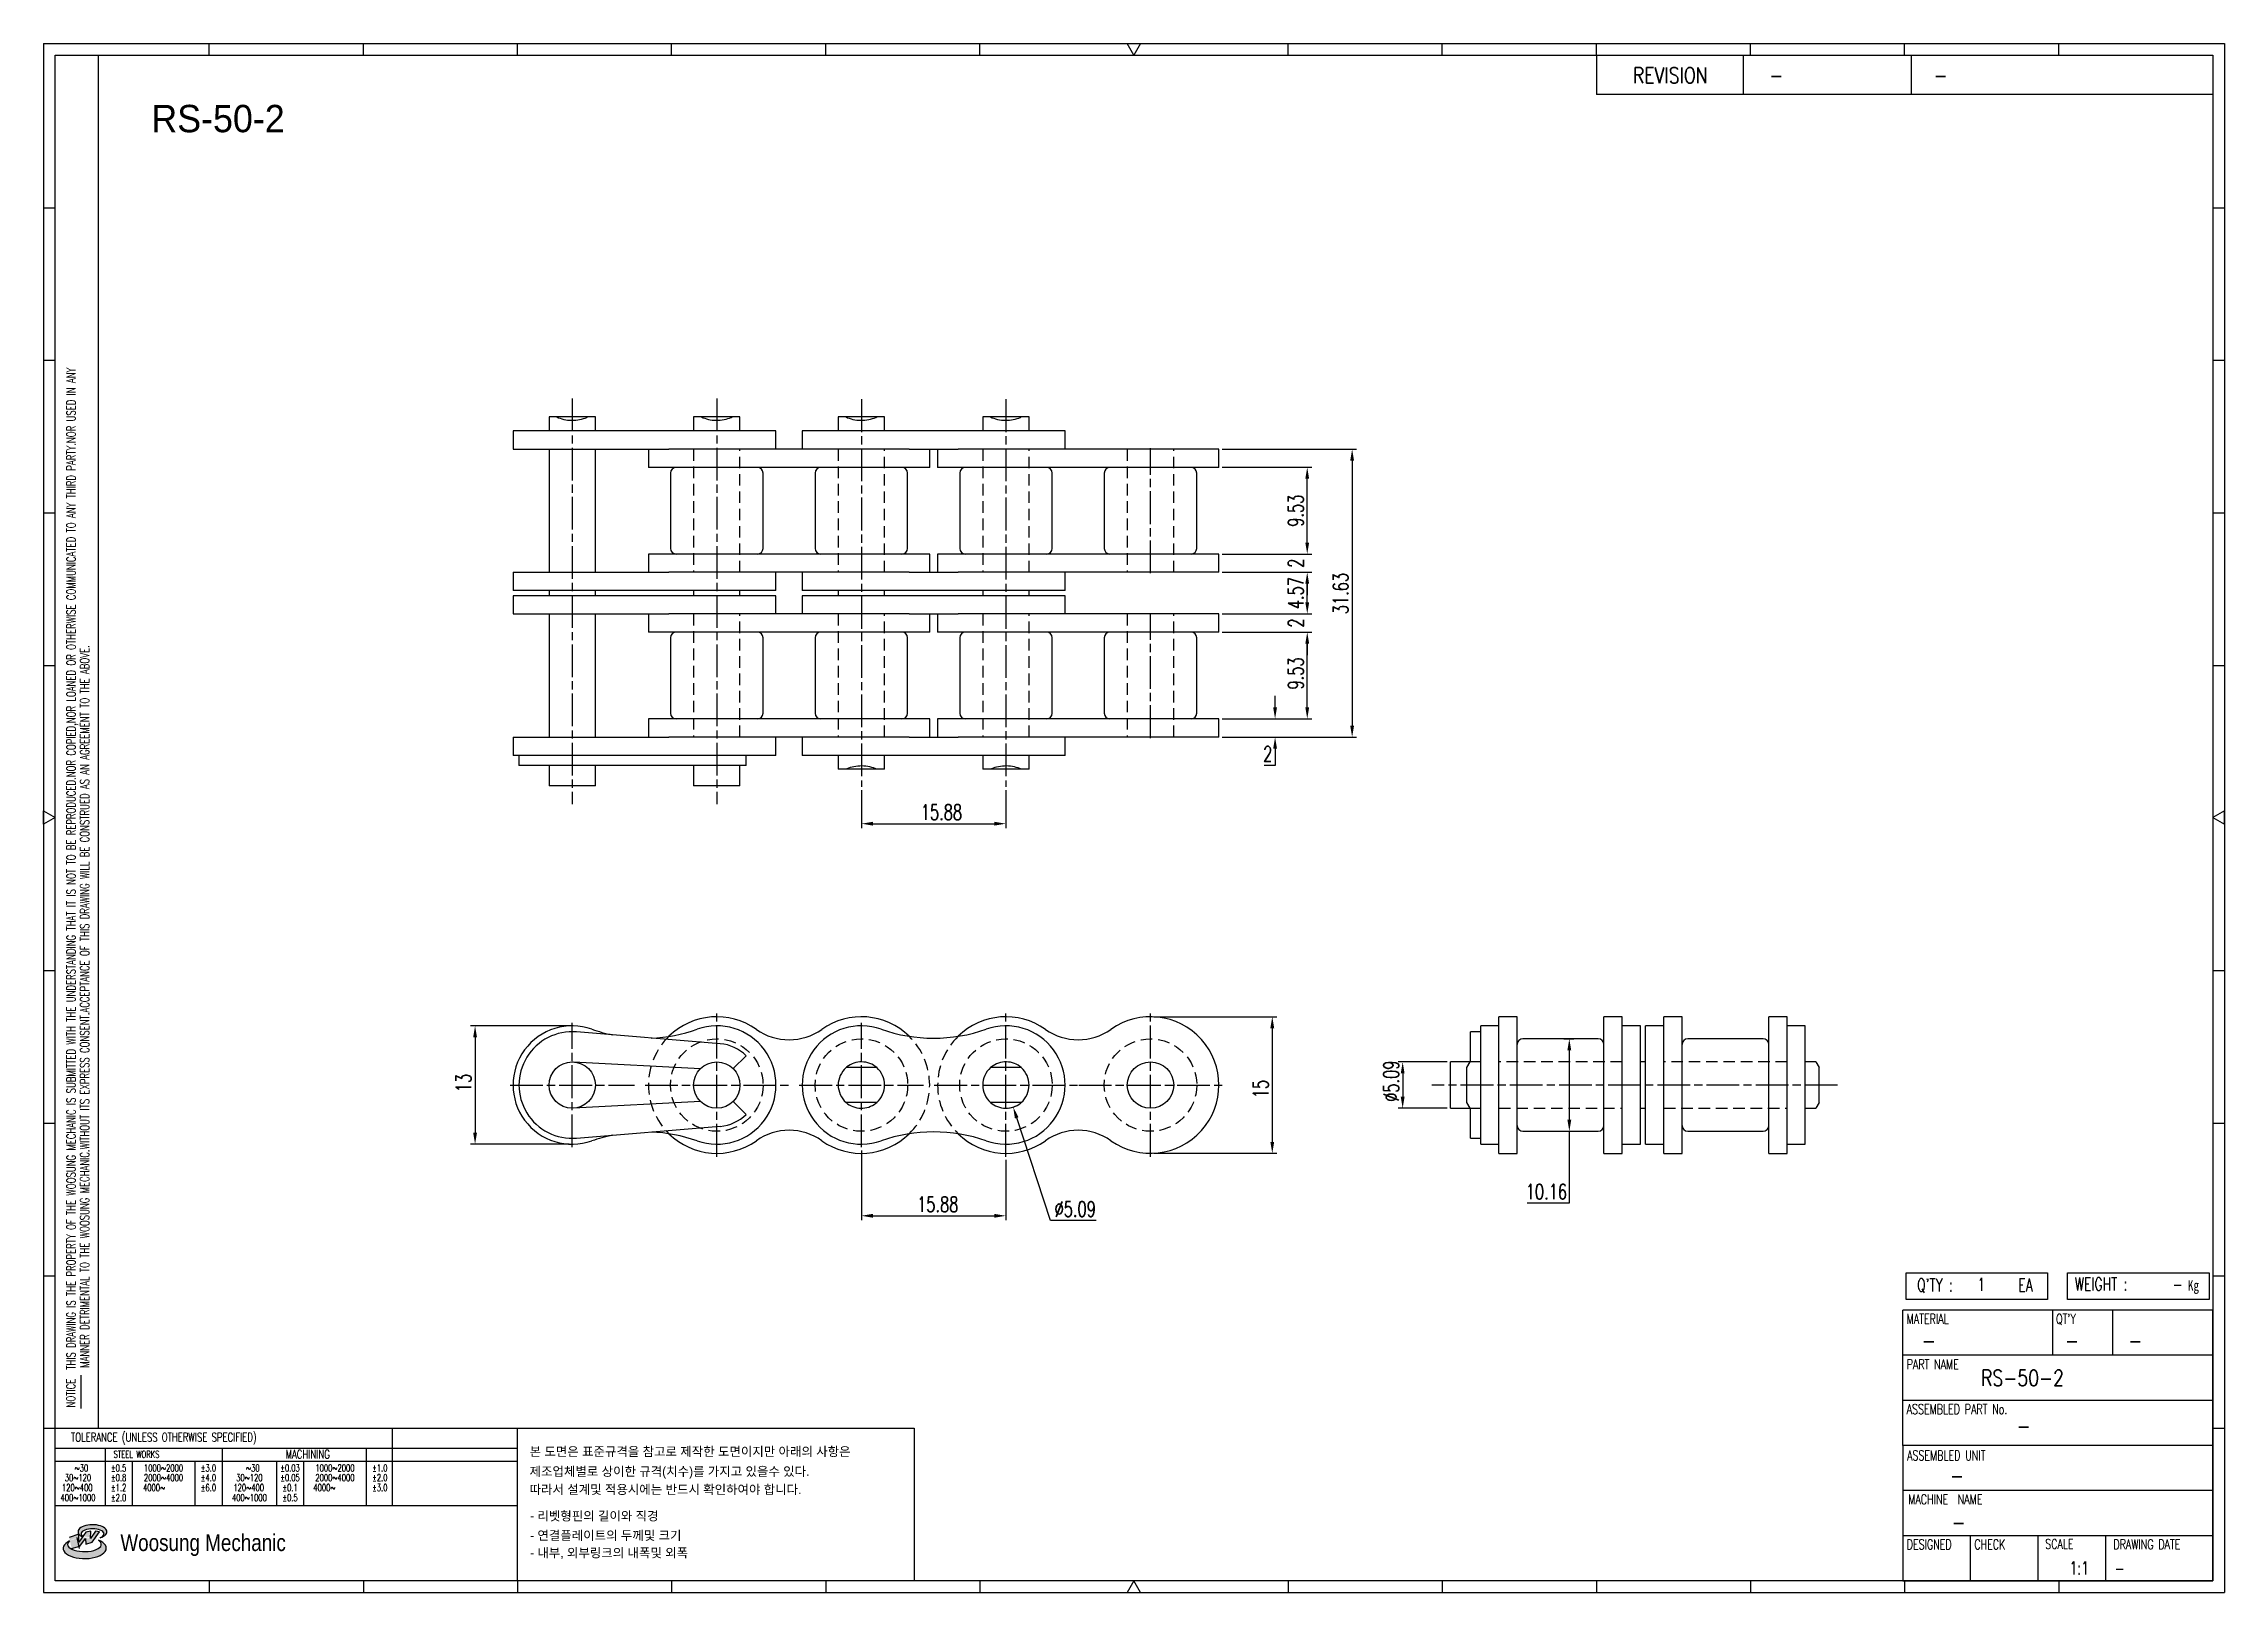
# Model space of a CAD drawing. Header units: millimetres. Extents: x 175 to 414, y -130 to 40.
import ezdxf
from ezdxf.enums import TextEntityAlignment as Align

# ---------------------------------------------------------------- set-up
doc = ezdxf.new("R2010")
doc.units = ezdxf.units.MM
doc.linetypes.add('AM_ISO08W050', pattern=[18, 12, -1.5, 3, -1.5])
doc.linetypes.add('HIDDEN', pattern=[9.525, 6.35, -3.175])
doc.layers.get('Defpoints').update_dxf_attribs({"color": 80})
doc.layers.add('CL1', color=140, linetype='AM_ISO08W050', lineweight=25)
for name, color, linetype in [('HID-01', 2, 'HIDDEN'), ('S-DIM', 7, 'Continuous'), ('TITLE', 7, 'Continuous'), ('도면레이아웃', 7, 'Continuous')]:
    doc.layers.add(name, color=color, linetype=linetype)
doc.styles.add('HAN', font='ROMANS.shx', dxfattribs={"width": 0.7, "bigfont": 'whgtxt.shx'})
doc.styles.add('HKD_ST2', font='romans.shx', dxfattribs={"width": 0.7, "height": 4, "bigfont": '@extfont2.shx'})
doc.styles.add('HSG', font='SIMPLEX.shx', dxfattribs={"width": 0.7, "bigfont": 'HSG.shx'})
doc.styles.add('MtXpl_', font='Gulim.ttf')
doc.styles.add('SLDTEXTSTYLE4', font='arial.ttf', dxfattribs={"width": 0.8})
doc.dimstyles.new('APP0.7', dxfattribs={"dimscale": 0.7, "dimtxt": 2.4, "dimasz": 1.8, "dimexe": 0.7, "dimexo": 0.5, "dimgap": 0.6, "dimtad": 1, "dimtoh": 1, "dimrnd": 0.01, "dimzin": 9, "dimdsep": 46, "dimtxsty": 'HSG', "dimcen": 0, "dimclrd": 1, "dimclre": 1, "dimclrt": 256, "dimazin": 2, "dimtp": 1, "dimtm": 1, "dimtfac": 0.5, "dimtofl": 0, "dimtmove": 0, "dimatfit": 3, "dimfxl": 0, "dimtvp": 1, "dimtolj": 2, "dimlwd": -1, "dimlwe": -1, "dimarcsym": 0})

msp = doc.modelspace()

# ---------------------------------------------------------------- texts
at = {"color": 254, "style": 'MtXpl_'}
msp.add_text('RS-50-2 ', height=3.0068, dxfattribs=at).set_placement((186.358, 30.436))
at = {"style": 'HAN', "width": 0.8}
msp.add_text('RS-50-2 ', height=1.7348, dxfattribs=at).set_placement((387.285, -107.228))
at = {"color": 140, "style": 'MtXpl_'}
for s, p in [('본 도면은 표준규격을 참고로 제작한 도면이지만 아래의 사항은', (227.894, -114.947)), ('제조업체별로 상이한 규격(치수)를 가지고 있을수 있다.', (227.894, -117.127)), ('따라서 설계및 적용시에는 반드시 확인하여야 합니다.', (227.894, -119.114)), ('- 리벳형핀의 길이와 직경', (227.949, -122.024)), ('- 연결플레이트의 두께및 크기', (227.949, -124.157)), ('- 내부, 외부링크의 내폭및 외폭', (227.949, -126.072))]:
    msp.add_text(s, height=1.00225, dxfattribs=at).set_placement(p)

# ---------------------------------------------------------------- blocks, each defined once
blk = doc.blocks.new('MAST')
at = {"layer": '도면레이아웃'}
h = blk.add_hatch(color=10, dxfattribs=at)
h.paths.add_polyline_path([(1.544, 35.177), (1.554, 34.966), (1.779, 35.034), (2.054, 35.422), (1.908, 35.446), (1.728, 35.167), (1.741, 35.439), (1.547, 35.405), (1.292, 35.041), (1.295, 35.33), (0.943, 35.208), (1.03, 34.8), (1.336, 34.885)])
edge = h.paths.add_edge_path()
edge.add_ellipse((1.795, 35.421), major_axis=(-0.53, 0), ratio=0.487785, start_angle=122.36065, end_angle=403.39574)
edge.add_line((1.411, 35.244), (1.419, 35.261))
edge.add_ellipse((1.798, 35.344), major_axis=(-0.423, 0), ratio=0.444396, start_angle=131.58977, end_angle=386.19408, ccw=False)
edge = h.paths.add_edge_path()
edge.add_ellipse((1.512, 34.815), major_axis=(-0.793, 0), ratio=0.480113, start_angle=314.67633, end_angle=590.85213)
edge.add_ellipse((1.501, 34.958), major_axis=(-0.62, 0), ratio=0.43311, start_angle=331.7024, end_angle=574.42495, ccw=False)
at = {"color": 140}
for p, q in [((0, 90.118), (80.15, 90.118)), ((0, 90.118), (0, 33.191)), ((80.15, 90.118), (80.15, 33.191)), ((57.068, 89.693), (57.068, 88.246)), ((62.47, 89.693), (62.47, 88.246)), ((68.635, 89.693), (68.635, 88.246)), ((79.725, 88.246), (57.068, 88.246)), ((68.449, 43.961), (68.449, 44.936)), ((68.449, 44.936), (73.654, 44.936)), ((73.654, 44.936), (73.654, 43.961)), ((74.39, 43.961), (74.39, 44.936)), ((74.39, 44.936), (79.595, 44.936)), ((79.595, 44.936), (79.595, 43.961)), ((68.336, 38.59), (68.336, 43.563)), ((79.725, 43.563), (68.336, 43.563)), ((73.654, 43.961), (68.449, 43.961)), ((73.827, 43.563), (73.827, 41.905)), ((79.595, 43.961), (74.39, 43.961)), ((76.037, 43.563), (76.037, 41.905)), ((79.725, 38.59), (79.725, 43.563)), ((79.725, 41.905), (68.336, 41.905)), ((79.725, 40.248), (68.336, 40.248)), ((68.336, 38.59), (68.336, 33.616)), ((79.725, 38.59), (68.336, 38.59)), ((79.725, 33.616), (79.725, 38.59)), ((79.725, 36.932), (68.336, 36.932)), ((79.725, 35.274), (68.336, 35.274)), ((70.822, 33.616), (70.822, 35.274)), ((73.309, 33.616), (73.309, 35.274)), ((75.796, 33.616), (75.796, 35.274)), ((0, 33.191), (80.15, 33.191)), ((68.336, 33.616), (79.725, 33.616))]:
    blk.add_line(p, q, dxfattribs=at)
for p, q in [((6.089, 89.693), (6.089, 90.118)), ((11.753, 89.693), (11.753, 90.118)), ((17.418, 89.693), (17.418, 90.118)), ((23.082, 89.693), (23.082, 90.118)), ((28.746, 89.693), (28.746, 90.118)), ((34.411, 89.693), (34.411, 90.118)), ((45.739, 89.693), (45.739, 90.118)), ((51.404, 89.693), (51.404, 90.118)), ((57.068, 89.693), (57.068, 90.118)), ((62.732, 89.693), (62.732, 90.118)), ((68.397, 89.693), (68.397, 90.118)), ((74.061, 89.693), (74.061, 90.118)), ((0, 84.085), (0.425, 84.085)), ((79.725, 84.085), (80.15, 84.085)), ((0, 78.478), (0.425, 78.478)), ((79.725, 78.478), (80.15, 78.478)), ((0, 72.87), (0.425, 72.87)), ((79.725, 72.87), (80.15, 72.87)), ((0, 67.262), (0.425, 67.262)), ((79.725, 67.262), (80.15, 67.262)), ((0, 56.047), (0.425, 56.047)), ((79.725, 56.047), (80.15, 56.047)), ((0, 50.439), (0.425, 50.439)), ((79.725, 50.439), (80.15, 50.439)), ((0, 44.832), (0.425, 44.832)), ((79.725, 44.832), (80.15, 44.832)), ((1.377, 39.947), (1.377, 41.174)), ((0, 39.224), (0.425, 39.224)), ((79.725, 39.224), (80.15, 39.224)), ((6.089, 33.616), (6.089, 33.191)), ((11.753, 33.616), (11.753, 33.191)), ((17.418, 33.616), (17.418, 33.191)), ((23.082, 33.616), (23.082, 33.191)), ((28.746, 33.616), (28.746, 33.191)), ((34.411, 33.616), (34.411, 33.191)), ((45.739, 33.616), (45.739, 33.191)), ((51.404, 33.616), (51.404, 33.191)), ((57.068, 33.616), (57.068, 33.191)), ((62.732, 33.616), (62.732, 33.191)), ((68.397, 33.616), (68.397, 33.191)), ((74.061, 33.616), (74.061, 33.191))]:
    blk.add_line(p, q)
at = {"color": 2}
for p, q in [((2.017, 39.224), (2.017, 89.693)), ((0.425, 39.224), (17.418, 39.224)), ((0.425, 38.487), (17.418, 38.487)), ((2.257, 38.487), (2.257, 36.382)), ((6.557, 38.5), (6.557, 36.382)), ((11.857, 38.487), (11.857, 36.382)), ((12.816, 39.224), (12.816, 36.382)), ((17.418, 33.616), (17.418, 39.224)), ((0.425, 38.012), (17.418, 38.012)), ((3.257, 38.012), (3.257, 36.382)), ((5.557, 38.012), (5.557, 36.382)), ((8.557, 38.012), (8.557, 36.382)), ((9.557, 38.026), (9.557, 36.382)), ((0.425, 36.382), (17.418, 36.382))]:
    blk.add_line(p, q, dxfattribs=at)
for points in [[(40.075, 89.693), (39.83, 90.118), (40.32, 90.118)], [(0.425, 61.679), (0, 61.433), (0, 61.924)], [(79.725, 61.679), (80.15, 61.433), (80.15, 61.924)], [(40.075, 33.616), (39.83, 33.191), (40.32, 33.191)]]:
    blk.add_lwpolyline(points, close=True)
at = {"color": 140}
blk.add_lwpolyline([(0.425, 89.693), (79.725, 89.693), (79.725, 33.616), (0.425, 33.616)], close=True, dxfattribs=at)
at = {"layer": '도면레이아웃'}
for p, q in [((1.295, 35.33), (0.943, 35.208)), ((1.547, 35.405), (1.292, 35.041)), ((1.292, 35.041), (1.295, 35.33)), ((1.741, 35.439), (1.547, 35.405)), ((1.908, 35.446), (1.728, 35.167)), ((1.728, 35.167), (1.741, 35.439)), ((1.779, 35.034), (2.054, 35.422)), ((2.054, 35.422), (1.908, 35.446)), ((1.03, 34.8), (1.336, 34.885)), ((1.224, 35.208), (1.311, 34.8)), ((1.224, 35.208), (1.224, 35.208)), ((1.336, 34.885), (1.544, 35.177)), ((1.419, 35.261), (1.411, 35.244)), ((1.544, 35.177), (1.554, 34.966)), ((1.554, 34.966), (1.779, 35.034))]:
    blk.add_line(p, q, dxfattribs=at)
for centre, major_axis, ratio, start_param, end_param in [((1.795, 35.421), (-0.53, 0), 0.487785, 2.135596, 7.040584), ((1.798, 35.344), (-0.423, 0), 0.444396, 2.296675, 6.740358), ((1.512, 34.815), (-0.793, 0), 0.480113, 5.492138, 10.312315), ((1.501, 34.958), (-0.62, 0), 0.43311, 5.789299, 10.025607)]:
    blk.add_ellipse(centre, major_axis=major_axis, ratio=ratio, start_param=start_param, end_param=end_param, dxfattribs=at)
for s, height, style, width, p in [('REVISION', 0.5806, 'HAN', 0.8, (58.415, 88.664)), ('-', 0.581, 'HAN', 0.8, (63.426, 88.664)), ('-', 0.581, 'HAN', 0.8, (69.468, 88.664)), ("Q'TY : ", 0.4746, 'HKD_ST2', 0.7, (68.857, 44.253)), ('1', 0.475, 'HKD_ST2', 0.7, (71.071, 44.275)), ('EA', 0.4746, 'HKD_ST2', 0.7, (72.578, 44.253)), ('WEIGHT : ', 0.4746, 'HKD_ST2', 0.7, (74.65, 44.286)), ('-', 0.581, 'HAN', 0.8, (69.029, 42.157)), ('-', 0.581, 'HAN', 0.8, (74.289, 42.157)), ('-', 0.581, 'HAN', 0.8, (76.623, 42.157)), ('-', 0.581, 'HAN', 0.8, (72.515, 39.013)), ('-', 0.581, 'HAN', 0.8, (70.067, 37.189)), ('-', 0.581, 'HAN', 0.8, (70.126, 35.48)), ('1:1', 0.4746, 'HKD_ST2', 0.7, (74.458, 33.848)), ('-', 0.475, 'HKD_ST2', 0.7, (76.112, 33.837))]:
    blk.add_text(s, height=height, dxfattribs=dict(style=style, width=width)).set_placement(p)
at = {"color": 6, "style": 'HKD_ST2', "width": 0.7}
for s, p in [(' THIS DRAWING IS THE PROPERTY OF THE WOOSUNG MECHANIC IS SUBMITTED WITH THE UNDERSTANDING THAT IT IS NOT TO BE REPRODUCED.NOR COPIED,NOR LOANED OR OTHERWISE COMMUNICATED TO ANY THIRD PARTY.NOR USED IN ANY', (1.173, 41.217)), ('MANNER DETRIMENTAL TO THE WOOSUNG MECHANIC.WITHOUT ITS EXPRESS CONSENT.ACCEPTANCE OF THIS DRAWING WILL BE CONSTRUED AS AN AGREEMENT TO THE ABOVE.', (1.672, 41.447))]:
    blk.add_text(s, height=0.326266, rotation=90, dxfattribs=at).set_placement(p)
at = {"style": 'HKD_ST2', "width": 0.7}
blk.add_text('-', height=0.475, dxfattribs=at).set_placement((78.613, 44.286), align=Align.RIGHT)
at = {"color": 254, "style": 'HKD_ST2', "width": 0.7}
for s, height, p in [('MATERIAL', 0.3651, (68.474, 43.425)), ("QT'Y", 0.3651, (73.965, 43.425)), ('PART NAME', 0.3651, (68.474, 41.756)), ('ASSEMBLED PART No.', 0.36511, (68.474, 40.109)), ('ASSEMBLED UNIT', 0.36511, (68.49, 38.408)), ('MACHINE  NAME', 0.36511, (68.532, 36.794)), ('DESIGNED', 0.3651, (68.474, 35.136)), ('CHECK', 0.3651, (70.961, 35.136)), ('SCALE', 0.3651, (73.566, 35.153)), ('DRAWING DATE', 0.36511, (76.071, 35.141))]:
    blk.add_text(s, height=height, dxfattribs=at).set_placement(p, align=Align.TOP_LEFT)
at = {"style": 'HKD_ST2', "width": 0.7}
blk.add_text('NOTICE', height=0.3263, rotation=90, dxfattribs=at).set_placement((1.163, 39.988))
blk.add_text('TOLERANCE (UNLESS OTHERWISE SPECIFIED)', height=0.32627, dxfattribs=at).set_placement((4.417, 38.896), align=Align.MIDDLE_CENTER)
at = {"color": 4, "style": 'HKD_ST2', "width": 0.7}
for s, height, p in [('%%12630', 0.261, (1.389, 37.762)), ('1000%%1262000', 0.26101, (4.407, 37.762)), ('%%12630', 0.261, (7.689, 37.762)), ('1000%%1262000', 0.26101, (10.707, 37.762)), ('120%%126400', 0.26101, (1.237, 37.045)), ('30%%126120', 0.261, (1.263, 37.411)), ('4000%%126', 0.261, (4.061, 37.045)), ('2000%%1264000', 0.26101, (4.407, 37.411)), ('120%%126400', 0.26101, (7.537, 37.045)), ('30%%126120', 0.261, (7.563, 37.411)), ('4000%%126', 0.261, (10.321, 37.045)), ('2000%%1264000', 0.26101, (10.707, 37.411)), ('400%%1261000', 0.26101, (1.263, 36.67)), ('400%%1261000', 0.26101, (7.563, 36.67))]:
    blk.add_text(s, height=height, dxfattribs=at).set_placement(p, align=Align.MIDDLE_CENTER)
for s, height, p in [('%%P0.5', 0.261, (2.757, 37.762)), ('STEEL WORKS', 0.26101, (3.416, 38.268)), ('%%P3.0', 0.261, (6.057, 37.762)), ('%%P0.03', 0.261, (9.057, 37.762)), ('MACHINING', 0.3263, (9.707, 38.27)), ('%%P1.0', 0.261, (12.357, 37.762)), ('%%P0.8', 0.261, (2.757, 37.411)), ('%%P1.2', 0.261, (2.757, 37.045)), ('%%P4.0', 0.261, (6.057, 37.411)), ('%%P6.0', 0.261, (6.057, 37.045)), ('%%P0.05', 0.261, (9.057, 37.411)), ('%%P0.1', 0.261, (9.057, 37.045)), ('%%P2.0', 0.261, (12.357, 37.411)), ('%%P3.0', 0.261, (12.357, 37.045)), ('%%P2.0', 0.261, (2.757, 36.67)), ('%%P0.5', 0.261, (9.057, 36.67))]:
    blk.add_text(s, height=height, dxfattribs=at).set_placement(p, align=Align.MIDDLE)
at = {"color": 1, "style": 'SLDTEXTSTYLE4', "width": 0.8}
blk.add_text('Woosung Mechanic', height=0.61957, dxfattribs=at).set_placement((2.822, 34.711))
at = {"layer": 'TITLE', "width": 0.8}
blk.add_text('Kg', height=0.3789, dxfattribs=at).set_placement((78.807, 44.286))
blk = doc.blocks.new('*D2')
at = {"layer": 'Defpoints', "color": 0, "transparency": 16777216}
for p in [(303.58, -33.99), (309.76, -33.99), (303.58, -35.99)]:
    blk.add_point(p, dxfattribs=at)
at = {"layer": 'S-DIM', "color": 1, "transparency": 16777216}
for p, q in [((309.76, -32.73), (309.76, -31.47)), ((303.93, -33.99), (310.25, -33.99)), ((303.93, -35.99), (310.25, -35.99)), ((309.76, -37.25), (309.76, -39.1)), ((309.76, -39.1), (308.56, -39.1))]:
    blk.add_line(p, q, dxfattribs=at)
for points in [[(309.55, -32.73), (309.97, -32.73), (309.76, -33.99)], [(309.55, -37.25), (309.97, -37.25), (309.76, -35.99)]]:
    blk.add_solid(points, dxfattribs=at)
at = {"layer": 'S-DIM', "transparency": 16777216, "insert": (308.95, -37.84), "char_height": 1.68, "attachment_point": 5, "style": 'HSG'}
blk.add_mtext('\\A2;2', dxfattribs=at)
blk = doc.blocks.new('*D3')
at = {"layer": 'Defpoints', "color": 0, "transparency": 16777216}
for p in [(303.58, -24.46), (313.29, -24.46), (303.58, -33.99)]:
    blk.add_point(p, dxfattribs=at)
at = {"layer": 'S-DIM', "color": 1, "transparency": 16777216}
for p, q in [((303.93, -24.46), (313.78, -24.46)), ((313.29, -32.73), (313.29, -25.72)), ((303.93, -33.99), (313.78, -33.99))]:
    blk.add_line(p, q, dxfattribs=at)
for points in [[(313.08, -25.72), (313.5, -25.72), (313.29, -24.46)], [(313.08, -32.73), (313.5, -32.73), (313.29, -33.99)]]:
    blk.add_solid(points, dxfattribs=at)
at = {"layer": 'S-DIM', "transparency": 16777216, "insert": (312.03, -29), "char_height": 1.68, "attachment_point": 5, "rotation": 90, "style": 'HSG'}
blk.add_mtext('\\A2;9.53', dxfattribs=at)
blk = doc.blocks.new('*D4')
at = {"layer": 'Defpoints', "color": 0, "transparency": 16777216}
for p in [(303.58, -22.46), (313.29, -22.46), (303.58, -24.46)]:
    blk.add_point(p, dxfattribs=at)
at = {"layer": 'S-DIM', "color": 1, "transparency": 16777216}
for p, q in [((313.29, -21.2), (313.29, -19.94)), ((303.93, -22.46), (313.78, -22.46)), ((303.93, -24.46), (313.78, -24.46)), ((313.29, -25.72), (313.29, -26.98))]:
    blk.add_line(p, q, dxfattribs=at)
for points in [[(313.08, -21.2), (313.5, -21.2), (313.29, -22.46)], [(313.08, -25.72), (313.5, -25.72), (313.29, -24.46)]]:
    blk.add_solid(points, dxfattribs=at)
at = {"layer": 'S-DIM', "transparency": 16777216, "insert": (312.03, -23.46), "char_height": 1.68, "attachment_point": 5, "rotation": 90, "style": 'HSG'}
blk.add_mtext('\\A2;2', dxfattribs=at)
blk = doc.blocks.new('*D5')
at = {"layer": 'Defpoints', "color": 0, "transparency": 16777216}
for p in [(303.58, -17.89), (313.29, -17.89), (303.58, -22.46)]:
    blk.add_point(p, dxfattribs=at)
at = {"layer": 'S-DIM', "color": 1, "transparency": 16777216}
for p, q in [((303.93, -17.89), (313.78, -17.89)), ((313.29, -21.2), (313.29, -19.15)), ((303.93, -22.46), (313.78, -22.46))]:
    blk.add_line(p, q, dxfattribs=at)
for points in [[(313.08, -19.15), (313.5, -19.15), (313.29, -17.89)], [(313.08, -21.2), (313.5, -21.2), (313.29, -22.46)]]:
    blk.add_solid(points, dxfattribs=at)
at = {"layer": 'S-DIM', "transparency": 16777216, "insert": (312.03, -20.18), "char_height": 1.68, "attachment_point": 5, "rotation": 90, "style": 'HSG'}
blk.add_mtext('\\A2;4.57', dxfattribs=at)
blk = doc.blocks.new('*D6')
at = {"layer": 'Defpoints', "color": 0, "transparency": 16777216}
for p in [(303.58, -15.89), (313.29, -15.89), (303.58, -17.89)]:
    blk.add_point(p, dxfattribs=at)
at = {"layer": 'S-DIM', "color": 1, "transparency": 16777216}
for p, q in [((313.29, -14.63), (313.29, -13.37)), ((303.93, -15.89), (313.78, -15.89)), ((303.93, -17.89), (313.78, -17.89)), ((313.29, -19.15), (313.29, -20.41))]:
    blk.add_line(p, q, dxfattribs=at)
for points in [[(313.08, -14.63), (313.5, -14.63), (313.29, -15.89)], [(313.08, -19.15), (313.5, -19.15), (313.29, -17.89)]]:
    blk.add_solid(points, dxfattribs=at)
at = {"layer": 'S-DIM', "transparency": 16777216, "insert": (312.03, -16.89), "char_height": 1.68, "attachment_point": 5, "rotation": 90, "style": 'HSG'}
blk.add_mtext('\\A2;2', dxfattribs=at)
blk = doc.blocks.new('*D7')
at = {"layer": 'Defpoints', "color": 0, "transparency": 16777216}
for p in [(303.58, -6.36), (313.29, -6.36), (303.58, -15.89)]:
    blk.add_point(p, dxfattribs=at)
at = {"layer": 'S-DIM', "color": 1, "transparency": 16777216}
for p, q in [((303.93, -6.36), (313.78, -6.36)), ((313.29, -14.63), (313.29, -7.62)), ((303.93, -15.89), (313.78, -15.89))]:
    blk.add_line(p, q, dxfattribs=at)
for points in [[(313.08, -7.62), (313.5, -7.62), (313.29, -6.36)], [(313.08, -14.63), (313.5, -14.63), (313.29, -15.89)]]:
    blk.add_solid(points, dxfattribs=at)
at = {"layer": 'S-DIM', "transparency": 16777216, "insert": (312.03, -11.13), "char_height": 1.68, "attachment_point": 5, "rotation": 90, "style": 'HSG'}
blk.add_mtext('\\A2;9.53', dxfattribs=at)
blk = doc.blocks.new('*D8')
at = {"layer": 'Defpoints', "color": 0, "transparency": 16777216}
for p in [(303.58, -4.36), (303.58, -35.99), (318.22, -35.99)]:
    blk.add_point(p, dxfattribs=at)
at = {"layer": 'S-DIM', "color": 1, "transparency": 16777216}
for p, q in [((303.93, -4.36), (318.71, -4.36)), ((318.22, -5.62), (318.22, -34.73)), ((303.93, -35.99), (318.71, -35.99))]:
    blk.add_line(p, q, dxfattribs=at)
for points in [[(318.01, -5.62), (318.43, -5.62), (318.22, -4.36)], [(318.01, -34.73), (318.43, -34.73), (318.22, -35.99)]]:
    blk.add_solid(points, dxfattribs=at)
at = {"layer": 'S-DIM', "transparency": 16777216, "insert": (316.96, -20.23), "char_height": 1.68, "attachment_point": 5, "rotation": 90, "style": 'HSG'}
blk.add_mtext('\\A2;31.63', dxfattribs=at)
blk = doc.blocks.new('*D9')
at = {"layer": 'Defpoints', "color": 0, "transparency": 16777216}
for p in [(329.01, -71.66), (323.77, -76.75), (329.01, -76.75)]:
    blk.add_point(p, dxfattribs=at)
at = {"layer": 'S-DIM', "color": 1, "transparency": 16777216}
for p, q in [((328.66, -71.66), (323.28, -71.66)), ((323.77, -72.92), (323.77, -75.49)), ((328.66, -76.75), (323.28, -76.75))]:
    blk.add_line(p, q, dxfattribs=at)
for points in [[(323.56, -72.92), (323.98, -72.92), (323.77, -71.66)], [(323.56, -75.49), (323.98, -75.49), (323.77, -76.75)]]:
    blk.add_solid(points, dxfattribs=at)
at = {"layer": 'S-DIM', "transparency": 16777216, "insert": (322.51, -73.78), "char_height": 1.68, "attachment_point": 5, "rotation": 90, "style": 'HSG'}
blk.add_mtext('\\A2;%%c5.09', dxfattribs=at)
blk = doc.blocks.new('*D10')
at = {"layer": 'Defpoints', "color": 0, "transparency": 16777216}
for p in [(341.11, -69.12), (341.11, -79.28), (342.07, -79.28)]:
    blk.add_point(p, dxfattribs=at)
at = {"layer": 'S-DIM', "color": 1, "transparency": 16777216}
for p, q in [((341.46, -69.12), (342.56, -69.12)), ((342.07, -70.38), (342.07, -78.02)), ((341.46, -79.28), (342.56, -79.28)), ((342.07, -79.28), (342.07, -87.17)), ((342.07, -87.17), (337.45, -87.17))]:
    blk.add_line(p, q, dxfattribs=at)
for points in [[(341.86, -70.38), (342.28, -70.38), (342.07, -69.12)], [(341.86, -78.02), (342.28, -78.02), (342.07, -79.28)]]:
    blk.add_solid(points, dxfattribs=at)
at = {"layer": 'S-DIM', "transparency": 16777216, "insert": (339.55, -85.91), "char_height": 1.68, "attachment_point": 5, "style": 'HSG'}
blk.add_mtext('\\A2;10.16', dxfattribs=at)
blk = doc.blocks.new('*D11')
at = {"layer": 'Defpoints', "color": 0, "transparency": 16777216}
for p in [(264.33, -81.03), (280.2, -82.08), (280.2, -88.56)]:
    blk.add_point(p, dxfattribs=at)
at = {"layer": 'S-DIM', "color": 1, "transparency": 16777216}
for p, q in [((264.33, -81.38), (264.33, -89.05)), ((280.2, -82.43), (280.2, -89.05)), ((265.59, -88.56), (278.94, -88.56))]:
    blk.add_line(p, q, dxfattribs=at)
for points in [[(265.59, -88.35), (265.59, -88.77), (264.33, -88.56)], [(278.94, -88.35), (278.94, -88.77), (280.2, -88.56)]]:
    blk.add_solid(points, dxfattribs=at)
at = {"layer": 'S-DIM', "transparency": 16777216, "insert": (272.71, -87.3), "char_height": 1.68, "attachment_point": 5, "style": 'HSG'}
blk.add_mtext('\\A2;15.88', dxfattribs=at)
blk = doc.blocks.new('*D12')
at = {"layer": 'Defpoints', "color": 0, "transparency": 16777216}
for p in [(279.41, -71.78), (281, -76.62)]:
    blk.add_point(p, dxfattribs=at)
at = {"layer": 'S-DIM', "color": 1, "transparency": 16777216}
for p, q in [((285.09, -89.08), (281.39, -77.82)), ((290.11, -89.08), (285.09, -89.08))]:
    blk.add_line(p, q, dxfattribs=at)
blk.add_arc((280.2, -74.2), 2.55, 277.1599, 303.53, dxfattribs=at)
blk.add_solid([(281.59, -77.75), (281.19, -77.88), (281, -76.62)], dxfattribs=at)
at = {"layer": 'S-DIM', "transparency": 16777216, "insert": (287.81, -87.82), "char_height": 1.68, "attachment_point": 5, "style": 'HSG'}
blk.add_mtext('\\A2;∅5.09', dxfattribs=at)
blk = doc.blocks.new('*D13')
at = {"layer": 'Defpoints', "color": 0, "transparency": 16777216}
for p in [(264.33, -41.46), (280.2, -41.46), (280.2, -45.5)]:
    blk.add_point(p, dxfattribs=at)
at = {"layer": 'S-DIM', "color": 1, "transparency": 16777216}
for p, q in [((264.33, -41.81), (264.33, -45.99)), ((280.2, -41.81), (280.2, -45.99)), ((265.59, -45.5), (278.94, -45.5))]:
    blk.add_line(p, q, dxfattribs=at)
for points in [[(265.59, -45.29), (265.59, -45.71), (264.33, -45.5)], [(278.94, -45.29), (278.94, -45.71), (280.2, -45.5)]]:
    blk.add_solid(points, dxfattribs=at)
at = {"layer": 'S-DIM', "transparency": 16777216, "insert": (273.12, -44.24), "char_height": 1.68, "attachment_point": 5, "style": 'HSG'}
blk.add_mtext('\\A2;15.88', dxfattribs=at)
blk = doc.blocks.new('*D14')
at = {"layer": 'Defpoints', "color": 0, "transparency": 16777216}
for p in [(296.08, -66.7), (296.08, -81.7), (309.45, -81.7)]:
    blk.add_point(p, dxfattribs=at)
at = {"layer": 'S-DIM', "color": 1, "transparency": 16777216}
for p, q in [((296.43, -66.7), (309.94, -66.7)), ((309.45, -67.96), (309.45, -80.44)), ((296.43, -81.7), (309.94, -81.7))]:
    blk.add_line(p, q, dxfattribs=at)
for points in [[(309.24, -67.96), (309.66, -67.96), (309.45, -66.7)], [(309.24, -80.44), (309.66, -80.44), (309.45, -81.7)]]:
    blk.add_solid(points, dxfattribs=at)
at = {"layer": 'S-DIM', "transparency": 16777216, "insert": (308.19, -74.65), "char_height": 1.68, "attachment_point": 5, "rotation": 90, "style": 'HSG'}
blk.add_mtext('\\A2;15', dxfattribs=at)
blk = doc.blocks.new('*D15')
at = {"layer": 'Defpoints', "color": 0, "transparency": 16777216}
for p in [(232.58, -67.7), (221.91, -80.7), (232.58, -80.7)]:
    blk.add_point(p, dxfattribs=at)
at = {"layer": 'S-DIM', "color": 1, "transparency": 16777216}
for p, q in [((232.23, -67.7), (221.42, -67.7)), ((221.91, -68.96), (221.91, -79.44)), ((232.23, -80.7), (221.42, -80.7))]:
    blk.add_line(p, q, dxfattribs=at)
for points in [[(221.7, -68.96), (222.12, -68.96), (221.91, -67.7)], [(221.7, -79.44), (222.12, -79.44), (221.91, -80.7)]]:
    blk.add_solid(points, dxfattribs=at)
at = {"layer": 'S-DIM', "transparency": 16777216, "insert": (220.65, -73.98), "char_height": 1.68, "attachment_point": 5, "rotation": 90, "style": 'HSG'}
blk.add_mtext('\\A2;13', dxfattribs=at)

# ---------------------------------------------------------------- dimensions: what is measured, and where the dimension line sits
at = {"layer": 'S-DIM'}
for base, p1, p2, picture, middle in [((318.217, -35.994), (303.578, -4.364), (303.578, -35.994), '*D8', (318.217, -20.228)), ((313.293, -24.464), (303.578, -33.994), (303.578, -24.464), '*D3', (313.293, -29.004)), ((309.763, -33.994), (303.578, -35.994), (303.578, -33.994), '*D2', (308.951, -39.098)), ((309.448, -81.701), (296.078, -66.701), (296.078, -81.701), '*D14', (309.448, -74.653)), ((221.905, -80.701), (232.578, -67.701), (232.578, -80.701), '*D15', (221.905, -73.979)), ((342.066, -79.281), (341.113, -69.121), (341.113, -79.281), '*D10', (339.546, -87.168))]:
    dim = msp.add_linear_dim(base=base, p1=p1, p2=p2, angle=90, dimstyle='APP0.7', dxfattribs=at)
    dim.commit()
    dim.dimension.update_dxf_attribs({"geometry": picture, "text_midpoint": middle, "dimtype": 128})
for base, p1, p2, picture, middle in [((313.293, -6.364), (303.578, -15.894), (303.578, -6.364), '*D7', (312.033, -11.129)), ((313.293, -15.894), (303.578, -17.894), (303.578, -15.894), '*D6', (312.033, -16.894)), ((313.293, -17.894), (303.578, -22.464), (303.578, -17.894), '*D5', (312.033, -20.179)), ((313.293, -22.464), (303.578, -24.464), (303.578, -22.464), '*D4', (312.033, -23.464))]:
    dim = msp.add_linear_dim(base=base, p1=p1, p2=p2, angle=90, dimstyle='APP0.7', override={"dimtmove": 1}, dxfattribs=at)
    dim.commit()
    dim.dimension.update_dxf_attribs({"geometry": picture, "text_midpoint": middle})
for base, p1, p2, picture, middle in [((280.203345124, -45.500760555), (264.328345124, -41.464047039), (280.203345124, -41.464047039), '*D13', (273.121459957, -45.500760555)), ((280.203345124, -88.563197396), (264.328345124, -81.02575705), (280.203345124, -82.07575705), '*D11', (272.71413906, -88.563197396))]:
    dim = msp.add_linear_dim(base=base, p1=p1, p2=p2, dimstyle='APP0.7', dxfattribs=at)
    dim.commit()
    dim.dimension.update_dxf_attribs({"geometry": picture, "text_midpoint": middle, "dimtype": 128})
dim = msp.add_diameter_dim_2p(p1=(279.409, -71.783), p2=(280.998, -76.619), dimstyle='APP0.7', dxfattribs=at)
dim.commit()
dim.dimension.update_dxf_attribs({"geometry": '*D12', "text_midpoint": (287.81, -89.082), "dimtype": 131})
dim = msp.add_linear_dim(base=(323.772, -76.746), p1=(329.013, -71.656), p2=(329.013, -76.746), angle=90, text='%%c<>', dimstyle='APP0.7', dxfattribs=at)
dim.commit()
dim.dimension.update_dxf_attribs({"geometry": '*D9', "text_midpoint": (323.772, -73.784), "dimtype": 128})

# ---------------------------------------------------------------- linework, layer by layer
for p, q in [((226.078, -2.364), (226.078, -4.364)), ((254.953, -2.364), (226.078, -2.364)), ((230.033, -0.829), (230.033, -2.364)), ((235.123, -0.829), (230.033, -0.829)), ((230.895, -0.829), (231.068, -0.91)), ((231.068, -0.91), (231.252, -0.981)), ((231.252, -0.981), (231.446, -1.043)), ((231.446, -1.043), (231.649, -1.095)), ((231.649, -1.095), (231.859, -1.137)), ((231.859, -1.137), (232.075, -1.167)), ((232.075, -1.167), (232.294, -1.187)), ((232.294, -1.187), (232.516, -1.196)), ((232.516, -1.196), (232.738, -1.194)), ((232.738, -1.194), (232.958, -1.18)), ((232.958, -1.18), (233.176, -1.155)), ((233.176, -1.155), (233.39, -1.12)), ((233.39, -1.12), (233.597, -1.074)), ((233.597, -1.074), (233.796, -1.017)), ((233.796, -1.017), (233.986, -0.951)), ((233.986, -0.951), (234.166, -0.876)), ((234.166, -0.876), (234.262, -0.829)), ((235.123, -2.364), (235.123, -0.829)), ((245.908, -0.829), (245.908, -2.364)), ((250.998, -0.829), (245.908, -0.829)), ((246.77, -0.829), (246.943, -0.91)), ((246.943, -0.91), (247.127, -0.981)), ((247.127, -0.981), (247.321, -1.043)), ((247.321, -1.043), (247.524, -1.095)), ((247.524, -1.095), (247.734, -1.137)), ((247.734, -1.137), (247.95, -1.167)), ((247.95, -1.167), (248.169, -1.187)), ((248.169, -1.187), (248.391, -1.196)), ((248.391, -1.196), (248.613, -1.194)), ((248.613, -1.194), (248.833, -1.18)), ((248.833, -1.18), (249.051, -1.155)), ((249.051, -1.155), (249.265, -1.12)), ((249.265, -1.12), (249.472, -1.074)), ((249.472, -1.074), (249.671, -1.017)), ((249.671, -1.017), (249.861, -0.951)), ((249.861, -0.951), (250.041, -0.876)), ((250.041, -0.876), (250.137, -0.829)), ((250.998, -2.364), (250.998, -0.829)), ((254.953, -4.364), (254.953, -2.364)), ((257.828, -2.364), (257.828, -4.364)), ((286.703, -2.364), (257.828, -2.364)), ((261.783, -0.829), (261.783, -2.364)), ((266.873, -0.829), (261.783, -0.829)), ((262.645, -0.829), (262.818, -0.91)), ((262.818, -0.91), (263.002, -0.981)), ((263.002, -0.981), (263.196, -1.043)), ((263.196, -1.043), (263.399, -1.095)), ((263.399, -1.095), (263.609, -1.137)), ((263.609, -1.137), (263.825, -1.167)), ((263.825, -1.167), (264.044, -1.187)), ((264.044, -1.187), (264.266, -1.196)), ((264.266, -1.196), (264.488, -1.194)), ((264.488, -1.194), (264.708, -1.18)), ((264.708, -1.18), (264.926, -1.155)), ((264.926, -1.155), (265.14, -1.12)), ((265.14, -1.12), (265.347, -1.074)), ((265.347, -1.074), (265.546, -1.017)), ((265.546, -1.017), (265.736, -0.951)), ((265.736, -0.951), (265.916, -0.876)), ((265.916, -0.876), (266.012, -0.829)), ((266.873, -2.364), (266.873, -0.829)), ((277.658, -0.829), (277.658, -2.364)), ((282.748, -0.829), (277.658, -0.829)), ((278.52, -0.829), (278.693, -0.91)), ((278.693, -0.91), (278.877, -0.981)), ((278.877, -0.981), (279.071, -1.043)), ((279.071, -1.043), (279.274, -1.095)), ((279.274, -1.095), (279.484, -1.137)), ((279.484, -1.137), (279.7, -1.167)), ((279.7, -1.167), (279.919, -1.187)), ((279.919, -1.187), (280.141, -1.196)), ((280.141, -1.196), (280.363, -1.194)), ((280.363, -1.194), (280.583, -1.18)), ((280.583, -1.18), (280.801, -1.155)), ((280.801, -1.155), (281.015, -1.12)), ((281.015, -1.12), (281.222, -1.074)), ((281.222, -1.074), (281.421, -1.017)), ((281.421, -1.017), (281.611, -0.951)), ((281.611, -0.951), (281.791, -0.876)), ((281.791, -0.876), (281.887, -0.829)), ((282.748, -2.364), (282.748, -0.829)), ((286.703, -4.364), (286.703, -2.364)), ((226.078, -4.364), (243.2, -4.364)), ((230.033, -4.364), (230.033, -17.894)), ((235.123, -17.894), (235.123, -4.364)), ((240.953, -4.364), (240.953, -6.364)), ((269.582, -4.364), (243.2, -4.364)), ((269.582, -4.364), (274.95, -4.364)), ((271.828, -6.364), (271.828, -4.364)), ((272.703, -4.364), (272.703, -6.364)), ((303.578, -4.364), (274.95, -4.364)), ((303.578, -6.364), (303.578, -4.364)), ((271.828, -6.364), (240.953, -6.364)), ((243.373, -6.994), (243.373, -15.264)), ((253.533, -15.264), (253.533, -6.994)), ((259.248, -6.994), (259.248, -15.264)), ((269.408, -15.264), (269.408, -6.994)), ((303.578, -6.364), (272.703, -6.364)), ((275.123, -6.994), (275.123, -15.264)), ((285.283, -15.264), (285.283, -6.994)), ((290.998, -6.994), (290.998, -15.264)), ((301.158, -15.264), (301.158, -6.994)), ((240.953, -15.894), (240.953, -17.894)), ((271.828, -15.894), (240.953, -15.894)), ((271.828, -17.894), (271.828, -15.894)), ((272.703, -15.894), (272.703, -17.894)), ((303.578, -15.894), (272.703, -15.894)), ((303.578, -17.894), (303.578, -15.894)), ((226.078, -17.894), (243.2, -17.894)), ((226.078, -17.894), (226.078, -19.894)), ((269.582, -17.894), (243.2, -17.894)), ((254.953, -19.894), (254.953, -17.894)), ((257.828, -17.894), (257.828, -19.894)), ((269.582, -17.894), (274.95, -17.894)), ((303.578, -17.894), (274.95, -17.894)), ((286.703, -19.894), (286.703, -17.894)), ((254.953, -19.894), (226.078, -19.894)), ((226.078, -20.464), (226.078, -22.464)), ((254.953, -20.464), (226.078, -20.464)), ((230.033, -19.894), (230.033, -20.464)), ((235.123, -20.464), (235.123, -19.894)), ((245.908, -19.894), (245.908, -20.464)), ((250.998, -20.464), (250.998, -19.894)), ((254.953, -22.464), (254.953, -20.464)), ((286.703, -19.894), (257.828, -19.894)), ((257.828, -20.464), (257.828, -22.464)), ((286.703, -20.464), (257.828, -20.464)), ((261.783, -19.894), (261.783, -20.464)), ((266.873, -20.464), (266.873, -19.894)), ((277.658, -19.894), (277.658, -20.464)), ((282.748, -20.464), (282.748, -19.894)), ((286.703, -22.464), (286.703, -20.464)), ((226.078, -22.464), (243.2, -22.464)), ((230.033, -22.464), (230.033, -35.994)), ((235.123, -35.994), (235.123, -22.464)), ((240.953, -22.464), (240.953, -24.464)), ((269.582, -22.464), (243.2, -22.464)), ((269.582, -22.464), (274.95, -22.464)), ((271.828, -24.464), (271.828, -22.464)), ((272.703, -22.464), (272.703, -24.464)), ((303.578, -22.464), (274.95, -22.464)), ((303.578, -24.464), (303.578, -22.464)), ((271.828, -24.464), (240.953, -24.464)), ((243.373, -25.094), (243.373, -33.364)), ((253.533, -33.364), (253.533, -25.094)), ((259.248, -25.094), (259.248, -33.364)), ((269.408, -33.364), (269.408, -25.094)), ((303.578, -24.464), (272.703, -24.464)), ((275.123, -25.094), (275.123, -33.364)), ((285.283, -33.364), (285.283, -25.094)), ((290.998, -25.094), (290.998, -33.364)), ((301.158, -33.364), (301.158, -25.094)), ((240.953, -33.994), (240.953, -35.994)), ((271.828, -33.994), (240.953, -33.994)), ((271.828, -35.994), (271.828, -33.994)), ((272.703, -33.994), (272.703, -35.994)), ((303.578, -33.994), (272.703, -33.994)), ((303.578, -35.994), (303.578, -33.994)), ((226.078, -35.994), (243.2, -35.994)), ((226.078, -35.994), (226.078, -37.994)), ((254.953, -37.994), (226.078, -37.994)), ((226.728, -37.994), (226.728, -39.105)), ((269.582, -35.994), (243.2, -35.994)), ((251.671, -39.105), (251.671, -37.994)), ((254.953, -37.994), (254.953, -35.994)), ((257.828, -35.994), (257.828, -37.994)), ((286.703, -37.994), (257.828, -37.994)), ((261.783, -37.994), (261.783, -39.529)), ((266.873, -39.529), (266.873, -37.994)), ((269.582, -35.994), (274.95, -35.994)), ((303.578, -35.994), (274.95, -35.994)), ((277.658, -37.994), (277.658, -39.529)), ((282.748, -39.529), (282.748, -37.994)), ((286.703, -37.994), (286.703, -35.994)), ((251.671, -39.105), (226.728, -39.105)), ((230.033, -39.105), (230.033, -41.329)), ((235.123, -41.329), (235.123, -39.105)), ((245.908, -39.105), (245.908, -41.329)), ((250.998, -41.329), (250.998, -39.105)), ((266.873, -39.529), (261.783, -39.529)), ((262.741, -39.483), (262.645, -39.529)), ((262.92, -39.407), (262.741, -39.483)), ((263.11, -39.341), (262.92, -39.407)), ((263.31, -39.285), (263.11, -39.341)), ((263.517, -39.238), (263.31, -39.285)), ((263.73, -39.203), (263.517, -39.238)), ((263.948, -39.178), (263.73, -39.203)), ((264.169, -39.165), (263.948, -39.178)), ((264.391, -39.162), (264.169, -39.165)), ((264.612, -39.171), (264.391, -39.162)), ((264.832, -39.191), (264.612, -39.171)), ((265.047, -39.222), (264.832, -39.191)), ((265.257, -39.263), (265.047, -39.222)), ((265.46, -39.315), (265.257, -39.263)), ((265.655, -39.377), (265.46, -39.315)), ((265.839, -39.449), (265.655, -39.377)), ((266.012, -39.529), (265.839, -39.449)), ((282.748, -39.529), (277.658, -39.529)), ((278.616, -39.483), (278.52, -39.529)), ((278.795, -39.407), (278.616, -39.483)), ((278.985, -39.341), (278.795, -39.407)), ((279.185, -39.285), (278.985, -39.341)), ((279.392, -39.238), (279.185, -39.285)), ((279.605, -39.203), (279.392, -39.238)), ((279.823, -39.178), (279.605, -39.203)), ((280.044, -39.165), (279.823, -39.178)), ((280.266, -39.162), (280.044, -39.165)), ((280.487, -39.171), (280.266, -39.162)), ((280.707, -39.191), (280.487, -39.171)), ((280.922, -39.222), (280.707, -39.191)), ((281.132, -39.263), (280.922, -39.222)), ((281.335, -39.315), (281.132, -39.263)), ((281.53, -39.377), (281.335, -39.315)), ((281.714, -39.449), (281.53, -39.377)), ((281.887, -39.529), (281.714, -39.449)), ((235.123, -41.329), (230.033, -41.329)), ((250.998, -41.329), (245.908, -41.329)), ((336.348, -66.701), (334.348, -66.701)), ((334.348, -81.701), (334.348, -66.701)), ((336.348, -81.701), (336.348, -66.701)), ((347.878, -66.701), (345.878, -66.701)), ((345.878, -81.701), (345.878, -66.701)), ((347.878, -81.701), (347.878, -66.701)), ((354.448, -66.701), (352.448, -66.701)), ((352.448, -81.701), (352.448, -66.701)), ((354.448, -81.701), (354.448, -66.701)), ((365.978, -66.701), (363.978, -66.701)), ((363.978, -81.701), (363.978, -66.701)), ((365.978, -81.701), (365.978, -66.701)), ((248.826, -69.666), (233.057, -68.37)), ((332.348, -68.351), (331.236, -68.351)), ((331.236, -71.656), (331.236, -68.351)), ((334.348, -67.701), (332.348, -67.701)), ((332.348, -80.701), (332.348, -67.701)), ((345.248, -69.121), (336.977, -69.121)), ((349.878, -67.701), (347.878, -67.701)), ((349.878, -80.701), (349.878, -67.701)), ((352.448, -67.701), (350.448, -67.701)), ((350.448, -80.701), (350.448, -67.701)), ((363.348, -69.121), (355.077, -69.121)), ((367.978, -67.701), (365.978, -67.701)), ((367.978, -80.701), (367.978, -67.701)), ((232.714, -71.659), (246.654, -72.401)), ((250.253, -72.401), (251.671, -70.983)), ((263.517, -71.789), (263.31, -71.868)), ((263.73, -71.727), (263.517, -71.789)), ((263.948, -71.684), (263.73, -71.727)), ((264.169, -71.661), (263.948, -71.684)), ((264.391, -71.657), (264.169, -71.661)), ((264.612, -71.672), (264.391, -71.657)), ((264.832, -71.706), (264.612, -71.672)), ((265.047, -71.759), (264.832, -71.706)), ((265.257, -71.831), (265.047, -71.759)), ((265.46, -71.921), (265.257, -71.831)), ((279.392, -71.789), (279.185, -71.868)), ((279.605, -71.727), (279.392, -71.789)), ((279.823, -71.684), (279.605, -71.727)), ((280.044, -71.661), (279.823, -71.684)), ((280.266, -71.657), (280.044, -71.661)), ((280.487, -71.672), (280.266, -71.657)), ((280.707, -71.706), (280.487, -71.672)), ((280.922, -71.759), (280.707, -71.706)), ((281.132, -71.831), (280.922, -71.759)), ((281.335, -71.921), (281.132, -71.831)), ((329.013, -76.746), (329.013, -71.656)), ((331.18, -71.656), (329.013, -71.656)), ((330.813, -72.292), (331.18, -71.656)), ((332.348, -71.656), (331.18, -71.656)), ((350.448, -71.656), (349.878, -71.656)), ((369.145, -71.656), (367.978, -71.656)), ((369.145, -71.656), (369.513, -72.292)), ((262.741, -72.212), (262.645, -72.292)), ((266.012, -72.292), (262.645, -72.292)), ((262.92, -72.081), (262.741, -72.212)), ((263.11, -71.966), (262.92, -72.081)), ((263.31, -71.868), (263.11, -71.966)), ((265.655, -72.029), (265.46, -71.921)), ((265.839, -72.153), (265.655, -72.029)), ((266.012, -72.292), (265.839, -72.153)), ((278.616, -72.212), (278.52, -72.292)), ((281.887, -72.292), (278.52, -72.292)), ((278.795, -72.081), (278.616, -72.212)), ((278.985, -71.966), (278.795, -72.081)), ((279.185, -71.868), (278.985, -71.966)), ((281.53, -72.029), (281.335, -71.921)), ((281.714, -72.153), (281.53, -72.029)), ((281.887, -72.292), (281.714, -72.153)), ((330.813, -76.11), (330.813, -72.292)), ((369.513, -76.11), (369.513, -72.292)), ((246.654, -76), (232.714, -76.742)), ((251.671, -77.418), (250.253, -76)), ((262.645, -76.11), (262.818, -76.249)), ((266.012, -76.11), (262.645, -76.11)), ((262.818, -76.249), (263.002, -76.373)), ((263.002, -76.373), (263.196, -76.48)), ((263.196, -76.48), (263.399, -76.57)), ((263.399, -76.57), (263.609, -76.642)), ((264.926, -76.674), (265.14, -76.613)), ((265.14, -76.613), (265.347, -76.533)), ((265.347, -76.533), (265.546, -76.435)), ((265.546, -76.435), (265.736, -76.321)), ((265.736, -76.321), (265.916, -76.19)), ((265.916, -76.19), (266.012, -76.11)), ((278.52, -76.11), (278.693, -76.249)), ((281.887, -76.11), (278.52, -76.11)), ((278.693, -76.249), (278.877, -76.373)), ((278.877, -76.373), (279.071, -76.48)), ((279.071, -76.48), (279.274, -76.57)), ((279.274, -76.57), (279.484, -76.642)), ((280.801, -76.674), (281.015, -76.613)), ((281.015, -76.613), (281.222, -76.533)), ((281.222, -76.533), (281.421, -76.435)), ((281.421, -76.435), (281.611, -76.321)), ((281.611, -76.321), (281.791, -76.19)), ((281.791, -76.19), (281.887, -76.11)), ((331.18, -76.746), (330.813, -76.11)), ((369.513, -76.11), (369.145, -76.746)), ((233.057, -80.031), (248.826, -78.735)), ((263.609, -76.642), (263.825, -76.695)), ((263.825, -76.695), (264.044, -76.73)), ((264.044, -76.73), (264.266, -76.745)), ((264.266, -76.745), (264.488, -76.741)), ((264.488, -76.741), (264.708, -76.717)), ((264.708, -76.717), (264.926, -76.674)), ((279.484, -76.642), (279.7, -76.695)), ((279.7, -76.695), (279.919, -76.73)), ((279.919, -76.73), (280.141, -76.745)), ((280.141, -76.745), (280.363, -76.741)), ((280.363, -76.741), (280.583, -76.717)), ((280.583, -76.717), (280.801, -76.674)), ((329.013, -76.746), (331.18, -76.746)), ((331.18, -76.746), (332.348, -76.746)), ((331.236, -80.051), (331.236, -76.746)), ((349.878, -76.746), (350.448, -76.746)), ((367.978, -76.746), (369.145, -76.746)), ((331.236, -80.051), (332.348, -80.051)), ((332.348, -80.701), (334.348, -80.701)), ((336.977, -79.281), (345.248, -79.281)), ((347.878, -80.701), (349.878, -80.701)), ((350.448, -80.701), (352.448, -80.701)), ((355.077, -79.281), (363.348, -79.281)), ((365.978, -80.701), (367.978, -80.701)), ((334.348, -81.701), (336.348, -81.701)), ((345.878, -81.701), (347.878, -81.701)), ((352.448, -81.701), (354.448, -81.701)), ((363.978, -81.701), (365.978, -81.701))]:
    msp.add_line(p, q)
at = {"color": 140}
msp.add_lwpolyline([(226.569, -111.894), (270.132, -111.894), (270.132, -128.649), (226.569, -128.649)], close=True, dxfattribs=at)
for centre in [(232.578, -74.201), (248.453, -74.201), (296.078, -74.201)]:
    msp.add_circle(centre, 2.545)
for centre, radius, start, end in [((244.003, -6.994), 0.63, 90, 180), ((252.903, -6.994), 0.63, 360, 90), ((259.878, -6.994), 0.63, 90, 180), ((268.778, -6.994), 0.63, 0, 90), ((275.753, -6.994), 0.63, 90, 180), ((284.653, -6.994), 0.63, 0, 90), ((291.628, -6.994), 0.63, 90, 180), ((300.528, -6.994), 0.63, 0, 90), ((244.003, -15.264), 0.63, 180, 270), ((252.903, -15.264), 0.63, 270, 0), ((259.878, -15.264), 0.63, 180, 270), ((268.778, -15.264), 0.63, 270, 0), ((275.753, -15.264), 0.63, 180, 270), ((284.653, -15.264), 0.63, 270, 0), ((291.628, -15.264), 0.63, 180, 270), ((300.528, -15.264), 0.63, 270, 360), ((244.003, -25.094), 0.63, 90, 180), ((252.903, -25.094), 0.63, 360, 90), ((259.878, -25.094), 0.63, 90, 180), ((268.778, -25.094), 0.63, 360, 90), ((275.753, -25.094), 0.63, 90, 180), ((284.653, -25.094), 0.63, 360, 90), ((291.628, -25.094), 0.63, 90, 180), ((300.528, -25.094), 0.63, 0, 90), ((244.003, -33.364), 0.63, 180, 270), ((252.903, -33.364), 0.63, 270, 0), ((259.878, -33.364), 0.63, 180, 270), ((268.778, -33.364), 0.63, 270, 0), ((275.753, -33.364), 0.63, 180, 270), ((284.653, -33.364), 0.63, 270, 0), ((291.628, -33.364), 0.63, 180, 270), ((300.528, -33.364), 0.63, 270, 360), ((248.453, -74.201), 7.5, 54.62279, 134.46442), ((264.328, -74.201), 7.5, 45.53558, 125.37721), ((280.203, -74.201), 7.5, 54.62279, 134.46442), ((296.078, -74.201), 7.5, 234.62279, 125.37721), ((232.578, -74.201), 6.5, 70.61979, 289.38021), ((232.578, -74.201), 5.85, 85.3028, 274.6972), ((240.516, -51.636), 17.42, 250.61979, 258.26752), ((240.516, -51.636), 17.42, 272.33808, 289.38021), ((248.453, -74.201), 6.5, 250.61979, 109.38021), ((256.391, -63.022), 6.21, 234.62279, 305.37721), ((264.328, -74.201), 6.5, 70.61979, 289.38021), ((272.266, -51.636), 17.42, 250.61979, 289.38021), ((280.203, -74.201), 6.5, 250.61979, 109.38021), ((288.141, -63.022), 6.21, 234.62279, 305.37721), ((336.977, -69.751), 0.63, 90, 180), ((345.248, -69.751), 0.63, 0, 90), ((355.077, -69.751), 0.63, 90, 180), ((363.348, -69.751), 0.63, 0, 90), ((248.453, -74.201), 4.55, 45, 85.3028), ((264.328, -74.201), 2.545, 131.40962, 228.59038), ((264.328, -74.201), 2.545, 311.40962, 48.59038), ((280.203, -74.201), 2.545, 131.40962, 228.59038), ((280.203, -74.201), 2.545, 311.40962, 48.59038), ((248.453, -74.201), 4.55, 274.6972, 315), ((336.977, -78.651), 0.63, 180, 270), ((345.248, -78.651), 0.63, 270, 0), ((355.077, -78.651), 0.63, 180, 270), ((363.348, -78.651), 0.63, 270, 360), ((240.516, -96.765), 17.42, 101.73248, 109.38021), ((240.516, -96.765), 17.42, 70.61979, 87.66192), ((248.453, -74.201), 7.5, 225.53558, 305.37721), ((256.391, -85.379), 6.21, 54.62279, 125.37721), ((264.328, -74.201), 7.5, 234.62279, 314.46442), ((272.266, -96.765), 17.42, 70.61979, 109.38021), ((280.203, -74.201), 7.5, 225.53558, 305.37721), ((288.141, -85.379), 6.21, 54.62279, 125.37721)]:
    msp.add_arc(centre, radius, start, end)
at = {"layer": 'CL1', "ltscale": 0.3}
for p, q in [((232.578, 1.196), (232.578, -43.354)), ((248.453, 1.196), (248.453, -43.354)), ((264.328, 1.106), (264.328, -41.464)), ((280.203, 1.106), (280.203, -41.464)), ((296.078, -17.994), (296.078, -4.264)), ((296.078, -36.094), (296.078, -22.364)), ((248.453, -82.076), (248.453, -66.326)), ((280.203, -82.076), (280.203, -66.326)), ((296.078, -82.076), (296.078, -66.326)), ((232.578, -81.026), (232.578, -67.376)), ((264.328, -81.026), (264.328, -67.376)), ((225.753, -74.201), (239.403, -74.201)), ((240.578, -74.201), (256.328, -74.201)), ((257.503, -74.201), (271.153, -74.201)), ((272.328, -74.201), (288.078, -74.201)), ((288.203, -74.201), (303.953, -74.201)), ((371.538, -74.201), (326.988, -74.201))]:
    msp.add_line(p, q, dxfattribs=at)
at = {"layer": 'HID-01', "ltscale": 0.2}
for p, q in [((245.908, -4.364), (245.908, -17.894)), ((250.998, -17.894), (250.998, -4.364)), ((261.783, -4.364), (261.783, -17.894)), ((266.873, -17.894), (266.873, -4.364)), ((277.658, -4.364), (277.658, -17.894)), ((282.748, -17.894), (282.748, -4.364)), ((293.533, -4.364), (293.533, -17.894)), ((298.623, -17.894), (298.623, -4.364)), ((245.908, -22.464), (245.908, -35.994)), ((250.998, -35.994), (250.998, -22.464)), ((261.783, -22.464), (261.783, -35.994)), ((266.873, -35.994), (266.873, -22.464)), ((277.658, -22.464), (277.658, -35.994)), ((282.748, -35.994), (282.748, -22.464)), ((293.533, -22.464), (293.533, -35.994)), ((298.623, -35.994), (298.623, -22.464)), ((347.878, -71.656), (334.348, -71.656)), ((365.978, -71.656), (352.448, -71.656)), ((334.348, -76.746), (347.878, -76.746)), ((352.448, -76.746), (365.978, -76.746))]:
    msp.add_line(p, q, dxfattribs=at)
for centre in [(248.453, -74.201), (264.328, -74.201), (280.203, -74.201), (296.078, -74.201)]:
    msp.add_circle(centre, 5.08, dxfattribs=at)
for centre, start, end in [((248.453, -74.201), 134.46442, 225.53558), ((264.328, -74.201), 314.46442, 45.53558), ((280.203, -74.201), 134.46442, 225.53558)]:
    msp.add_arc(centre, 7.5, start, end, dxfattribs=at)

# ---------------------------------------------------------------- block references
at = {"color": 140, "xscale": 2.987860568001075, "yscale": 2.987860568001075, "zscale": 2.987860568001075}
msp.add_blockref('MAST', (174.527, -229.09), dxfattribs=at)

msp.set_redraw_order([(e.dxf.handle, doc.entitydb.next_handle()) for e in msp.query("TEXT MTEXT ATTDEF DIMENSION ARC_DIMENSION")])  # texts and dimensions are drawn at this point

doc.saveas('drawing.dxf')
